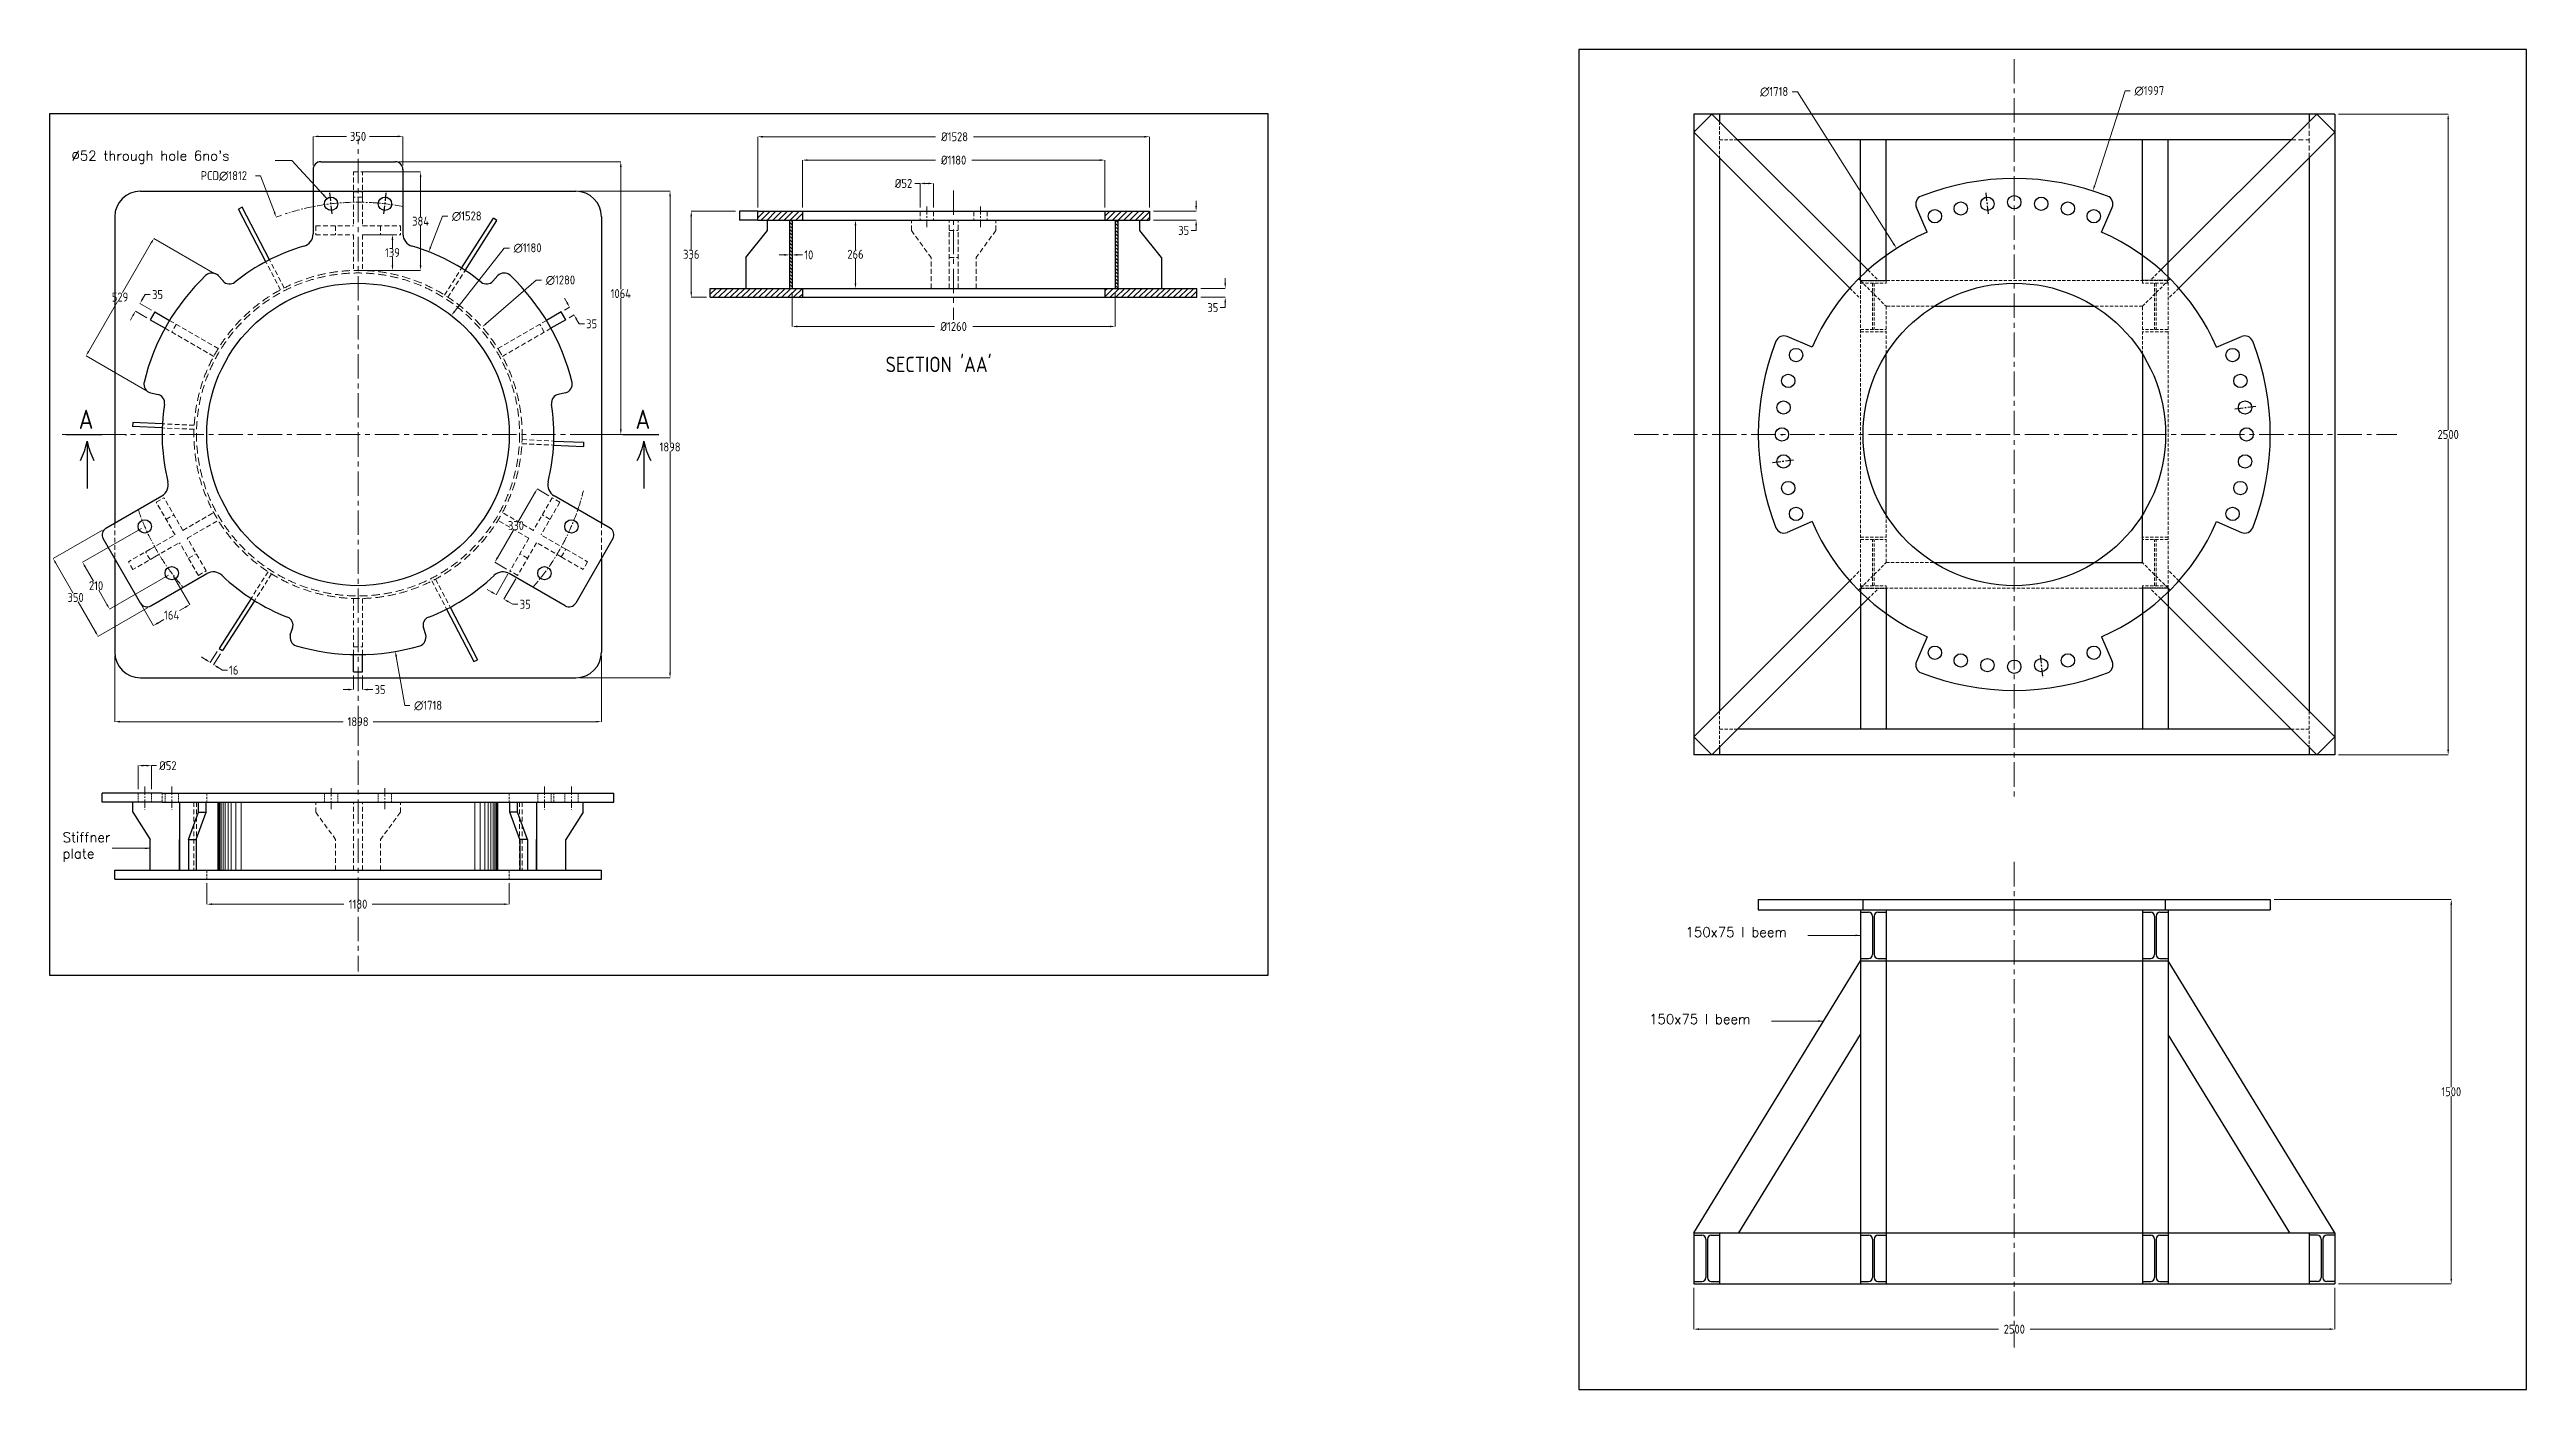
# Model space of a CAD drawing. Header units: millimetres. Extents: x 13251 to 35757, y 11509 to 19980.
# Drawn here: x 13251 to 22911, y 11509 to 16736 of the extents above; entities that cross this region are included whole.
import ezdxf

# ---------------------------------------------------------------- set-up
doc = ezdxf.new("R2010")
doc.units = ezdxf.units.MM
doc.linetypes.add('CENTER', pattern=[50.8, 31.75, -6.35, 6.35, -6.35])
doc.linetypes.add('HIDDEN', pattern=[9.525, 6.35, -3.175])
doc.styles.add('Annotative', font='arial.ttf')
doc.styles.get("Standard").update_dxf_attribs({"font": 'dim.shx'})
doc.dimstyles.new('ISO-25', dxfattribs={"dimtxt": 30, "dimasz": 20, "dimexe": 1.25, "dimexo": 25, "dimgap": 5, "dimtad": 1, "dimtxsty": 'Annotative', "dimcen": 2.5, "dimadec": 0, "dimazin": 0, "dimtfac": 1, "dimtmove": 0, "dimatfit": 3, "dimfxl": 1, "dimlwd": 5, "dimlwe": 5, "dimarcsym": 0})
doc.dimstyles.get("Standard").update_dxf_attribs({"dimtxt": 35, "dimasz": 20, "dimexe": 0.18, "dimexo": 15, "dimgap": 0.09, "dimtad": 0, "dimtih": 1, "dimtoh": 1, "dimdec": 0, "dimzin": 0, "dimdsep": 46, "dimtxsty": 'Standard', "dimcen": 0.09, "dimadec": 0, "dimazin": 0, "dimtfac": 1, "dimtdec": 0, "dimtofl": 0, "dimtmove": 0, "dimatfit": 3, "dimfxl": 1, "dimtolj": 1, "dimtzin": 0, "dimlwd": 5, "dimlwe": 5, "dimarcsym": 0})
pattern_1 = [(45, (4360.946, 3551.281), (-11.22532, 11.22532), [])]

msp = doc.modelspace()

# ---------------------------------------------------------------- texts
at = {"attachment_point": 1}
for s, insert, char_height in [("{\\Fcomplex|c0;%%C52 through hole 6no's}", (13336.9, 16341.2), 38.115), ("SECTION 'AA'", (16511.8, 15537.7), 60), ('A', (13365, 15331), 75), ('A', (15536.5, 15331), 75), ('{\\Fcomplex|c0;Stiffner \\Pplate}', (13302.1, 13682.1), 38.115), ('{\\Fcomplex|c0;150x75 I beem}', (19631.7, 13312), 38.115), ('{\\Fcomplex|c0;150x75 I beem}', (19489.7, 12972.7), 38.115)]:
    msp.add_mtext_dynamic_manual_height_columns(s, width=1861.265, gutter_width=12.5, heights=[0], dxfattribs=dict(at, insert=insert, char_height=char_height))
at = {"insert": (14074.5, 16242.9), "char_height": 35, "attachment_point": 6}
msp.add_mtext('\\A1; ', dxfattribs=at)

# ---------------------------------------------------------------- blocks, each defined once
blk = doc.blocks.new('*D1')
at = {"color": 0, "lineweight": 5, "transparency": 16777216}
for p, q in [((15269.5, 15748.3), (15259.5, 15765.7)), ((15260.2, 15719.9), (15279.7, 15731.1)), ((15277.7, 15689.6), (15297.2, 15700.8)), ((15307, 15683.4), (15317, 15666.1)), ((15317, 15666.1), (15337, 15666.1))]:
    blk.add_line(p, q, dxfattribs=at)
at = {"color": 0, "transparency": 16777216}
for points in [[(15272.4, 15750), (15266.6, 15746.7), (15279.5, 15731)], [(15309.9, 15685.1), (15304.1, 15681.7), (15297, 15700.7)]]:
    blk.add_solid(points, dxfattribs=at)
at = {"layer": 'Defpoints', "color": 0, "transparency": 16777216}
for p in [(15247.2, 15712.4), (15264.7, 15682.1), (15297, 15700.7)]:
    blk.add_point(p, dxfattribs=at)
at = {"color": 0, "transparency": 16777216, "insert": (15365.4, 15666.1), "char_height": 35, "attachment_point": 5}
blk.add_mtext('\\A1;35', dxfattribs=at)
blk = doc.blocks.new('*D2')
at = {"color": 0, "lineweight": 5, "transparency": 16777216}
for p, q in [((15149.4, 15835.9), (14953.4, 15666.3)), ((15169.4, 15835.9), (15149.4, 15835.9)), ((14454.3, 15234.4), (14454.5, 15234.4)), ((14454.4, 15234.3), (14454.4, 15234.5))]:
    blk.add_line(p, q, dxfattribs=at)
at = {"color": 0, "transparency": 16777216}
blk.add_solid([(14951.2, 15668.8), (14955.6, 15663.8), (14938.3, 15653.2)], dxfattribs=at)
at = {"layer": 'Defpoints', "color": 0, "transparency": 16777216}
for p in [(14938.3, 15653.2), (13970.4, 14815.6)]:
    blk.add_point(p, dxfattribs=at)
at = {"color": 0, "transparency": 16777216, "insert": (15243.6, 15835.9), "char_height": 35, "attachment_point": 5}
blk.add_mtext('\\A1;∅1280', dxfattribs=at)
blk = doc.blocks.new('*D3')
at = {"color": 0, "lineweight": 5, "transparency": 16777216}
for p, q in [((15024.5, 15961.5), (14830.8, 15714.4)), ((15044.5, 15961.5), (15024.5, 15961.5)), ((14454.3, 15234.4), (14454.5, 15234.4)), ((14454.4, 15234.3), (14454.4, 15234.5))]:
    blk.add_line(p, q, dxfattribs=at)
at = {"color": 0, "transparency": 16777216}
blk.add_solid([(14828.2, 15716.5), (14833.4, 15712.4), (14818.4, 15698.7)], dxfattribs=at)
at = {"layer": 'Defpoints', "color": 0, "transparency": 16777216}
for p in [(14818.4, 15698.7), (14090.3, 14770.1)]:
    blk.add_point(p, dxfattribs=at)
at = {"color": 0, "transparency": 16777216, "insert": (15115.5, 15961.5), "char_height": 35, "attachment_point": 5}
blk.add_mtext('\\A1;∅1180', dxfattribs=at)
blk = doc.blocks.new('*D4')
at = {"color": 0, "lineweight": 5, "transparency": 16777216}
for p, q in [((14784, 16085.8), (14737.5, 15965.5)), ((14804, 16085.8), (14784, 16085.8)), ((14454.3, 15234.4), (14454.5, 15234.4)), ((14454.4, 15234.3), (14454.4, 15234.5))]:
    blk.add_line(p, q, dxfattribs=at)
at = {"color": 0, "transparency": 16777216}
blk.add_solid([(14734.4, 15966.7), (14740.6, 15964.3), (14730.2, 15946.9)], dxfattribs=at)
at = {"layer": 'Defpoints', "color": 0, "transparency": 16777216}
for p in [(14730.2, 15946.9), (14178.5, 14522)]:
    blk.add_point(p, dxfattribs=at)
at = {"color": 0, "transparency": 16777216, "insert": (14878.3, 16085.8), "char_height": 35, "attachment_point": 5}
blk.add_mtext('\\A1;∅1528', dxfattribs=at)
blk = doc.blocks.new('*D5')
at = {"color": 0, "lineweight": 5, "transparency": 16777216}
for p, q in [((14454.3, 15234.4), (14454.5, 15234.4)), ((14454.4, 15234.3), (14454.4, 15234.5)), ((14636.6, 14176.7), (14603.6, 14368.2)), ((14656.6, 14176.7), (14636.6, 14176.7))]:
    blk.add_line(p, q, dxfattribs=at)
at = {"color": 0, "transparency": 16777216}
blk.add_solid([(14606.9, 14368.7), (14600.3, 14367.6), (14600.2, 14387.9)], dxfattribs=at)
at = {"layer": 'Defpoints', "color": 0, "transparency": 16777216}
for p in [(14308.5, 16080.9), (14600.2, 14387.9)]:
    blk.add_point(p, dxfattribs=at)
at = {"color": 0, "transparency": 16777216, "insert": (14727.5, 14176.7), "char_height": 35, "attachment_point": 5}
blk.add_mtext('\\A1;∅1718', dxfattribs=at)
blk = doc.blocks.new('*D6')
at = {"color": 0, "lineweight": 5, "transparency": 16777216}
for p, q in [((13648.2, 15981.9), (13536.2, 15788)), ((13896.5, 15861.6), (13658, 15999.3)), ((13403.9, 15558.8), (13515.9, 15752.8)), ((13632.3, 15403.9), (13393.8, 15541.6))]:
    blk.add_line(p, q, dxfattribs=at)
at = {"color": 0, "transparency": 16777216}
for points in [[(13645.3, 15983.6), (13651.1, 15980.2), (13658.2, 15999.2)], [(13401, 15560.5), (13406.8, 15557.2), (13393.9, 15541.5)]]:
    blk.add_solid(points, dxfattribs=at)
at = {"layer": 'Defpoints', "color": 0, "transparency": 16777216}
for p in [(13909.5, 15854.1), (13393.9, 15541.5), (13645.3, 15396.4)]:
    blk.add_point(p, dxfattribs=at)
at = {"color": 0, "transparency": 16777216, "insert": (13526.1, 15770.4), "char_height": 35, "attachment_point": 5}
blk.add_mtext('\\A1;529', dxfattribs=at)
blk = doc.blocks.new('*D7')
at = {"color": 0, "lineweight": 5, "transparency": 16777216}
for p, q in [((13648.5, 15719.9), (13603.8, 15745.7)), ((13614, 15762.9), (13624, 15780.2)), ((13624, 15780.2), (13644, 15780.2)), ((13576.5, 15698), (13566.5, 15680.7)), ((13631, 15689.6), (13586.3, 15715.4))]:
    blk.add_line(p, q, dxfattribs=at)
at = {"color": 0, "transparency": 16777216}
for points in [[(13611.1, 15764.6), (13616.8, 15761.3), (13604, 15745.6)], [(13573.6, 15699.6), (13579.3, 15696.3), (13586.5, 15715.3)]]:
    blk.add_solid(points, dxfattribs=at)
at = {"layer": 'Defpoints', "color": 0, "transparency": 16777216}
for p in [(13604, 15745.6), (13644, 15682.1), (13661.5, 15712.4)]:
    blk.add_point(p, dxfattribs=at)
at = {"color": 0, "transparency": 16777216, "insert": (13672.4, 15780.2), "char_height": 35, "attachment_point": 5}
blk.add_mtext('\\A1;35', dxfattribs=at)
blk = doc.blocks.new('*D8')
at = {"color": 0, "lineweight": 5, "transparency": 16777216}
for p, q in [((13861.1, 14355.7), (13844.2, 14366.4)), ((13904.8, 14387.1), (13877.8, 14344.8)), ((13918.3, 14378.5), (13891.3, 14336.2)), ((13908.3, 14325.6), (13925.2, 14314.8)), ((13925.2, 14314.8), (13945.2, 14314.8))]:
    blk.add_line(p, q, dxfattribs=at)
at = {"color": 0, "transparency": 16777216}
for points in [[(13862.9, 14358.5), (13859.3, 14352.8), (13877.9, 14344.9)], [(13910.1, 14328.4), (13906.5, 14322.7), (13891.4, 14336.3)]]:
    blk.add_solid(points, dxfattribs=at)
at = {"layer": 'Defpoints', "color": 0, "transparency": 16777216}
for p in [(13912.9, 14399.7), (13891.4, 14336.3), (13926.4, 14391.1)]:
    blk.add_point(p, dxfattribs=at)
at = {"color": 0, "transparency": 16777216, "insert": (13969.4, 14314.8), "char_height": 35, "attachment_point": 5}
blk.add_mtext('\\A1;16', dxfattribs=at)
blk = doc.blocks.new('*D9')
at = {"color": 0, "lineweight": 5, "transparency": 16777216}
for p, q in [((13505.4, 14370.4), (13505.4, 14113.9)), ((15403.4, 14370.4), (15403.4, 14113.9)), ((13525.4, 14114), (14395.9, 14114)), ((15383.4, 14114), (14512.8, 14114))]:
    blk.add_line(p, q, dxfattribs=at)
at = {"color": 0, "transparency": 16777216}
for points in [[(13525.4, 14117.4), (13525.4, 14110.7), (13505.4, 14114)], [(15383.4, 14117.4), (15383.4, 14110.7), (15403.4, 14114)]]:
    blk.add_solid(points, dxfattribs=at)
at = {"layer": 'Defpoints', "color": 0, "transparency": 16777216}
for p in [(13505.4, 14385.4), (15403.4, 14385.4), (15403.4, 14114)]:
    blk.add_point(p, dxfattribs=at)
at = {"color": 0, "transparency": 16777216, "insert": (14454.4, 14114), "char_height": 35, "attachment_point": 5}
blk.add_mtext('\\A1;1898', dxfattribs=at)
blk = doc.blocks.new('*D10')
at = {"color": 0, "lineweight": 5, "transparency": 16777216}
for p, q in [((15318.4, 16183.4), (15671.4, 16183.4)), ((15671.2, 16163.4), (15671.2, 15203.2)), ((15671.2, 14305.4), (15671.2, 15168)), ((15318.4, 14285.4), (15671.4, 14285.4))]:
    blk.add_line(p, q, dxfattribs=at)
at = {"color": 0, "transparency": 16777216}
for points in [[(15667.8, 16163.4), (15674.5, 16163.4), (15671.2, 16183.4)], [(15667.8, 14305.4), (15674.5, 14305.4), (15671.2, 14285.4)]]:
    blk.add_solid(points, dxfattribs=at)
at = {"layer": 'Defpoints', "color": 0, "transparency": 16777216}
for p in [(15303.4, 16183.4), (15303.4, 14285.4), (15671.2, 14285.4)]:
    blk.add_point(p, dxfattribs=at)
at = {"color": 0, "transparency": 16777216, "insert": (15671.2, 15185.6), "char_height": 35, "attachment_point": 5}
blk.add_mtext('\\A1;1898', dxfattribs=at)
blk = doc.blocks.new('*D11')
at = {"color": 0, "lineweight": 5, "transparency": 16777216}
for p, q in [((15927.1, 16105.4), (15753.7, 16105.4)), ((15753.9, 16085.4), (15753.9, 15955)), ((15753.9, 15789.4), (15753.9, 15919.8)), ((15813.2, 15769.4), (15753.7, 15769.4))]:
    blk.add_line(p, q, dxfattribs=at)
at = {"color": 0, "transparency": 16777216}
for points in [[(15750.6, 16085.4), (15757.2, 16085.4), (15753.9, 16105.4)], [(15750.6, 15789.4), (15757.2, 15789.4), (15753.9, 15769.4)]]:
    blk.add_solid(points, dxfattribs=at)
at = {"layer": 'Defpoints', "color": 0, "transparency": 16777216}
for p in [(15942.1, 16105.4), (15753.9, 15769.4), (15828.2, 15769.4)]:
    blk.add_point(p, dxfattribs=at)
at = {"color": 0, "transparency": 16777216, "insert": (15753.9, 15937.4), "char_height": 35, "attachment_point": 5}
blk.add_mtext('\\A1;336', dxfattribs=at)
blk = doc.blocks.new('*D12')
at = {"color": 0, "lineweight": 5, "transparency": 16777216}
for p, q in [((16117.2, 15934.9), (16097.2, 15934.9)), ((16137.2, 15922.4), (16137.2, 15934.7)), ((16147.2, 15922.4), (16147.2, 15934.7)), ((16167.2, 15934.9), (16187.2, 15934.9))]:
    blk.add_line(p, q, dxfattribs=at)
at = {"color": 0, "transparency": 16777216}
for points in [[(16117.2, 15938.3), (16117.2, 15931.6), (16137.2, 15934.9)], [(16167.2, 15938.3), (16167.2, 15931.6), (16147.2, 15934.9)]]:
    blk.add_solid(points, dxfattribs=at)
at = {"layer": 'Defpoints', "color": 0, "transparency": 16777216}
for p in [(16137.2, 15937.4), (16147.2, 15937.4), (16147.2, 15934.9)]:
    blk.add_point(p, dxfattribs=at)
at = {"color": 0, "transparency": 16777216, "insert": (16212.3, 15934.9), "char_height": 35, "attachment_point": 5}
blk.add_mtext('\\A1;10', dxfattribs=at)
blk = doc.blocks.new('*D13')
at = {"color": 0, "lineweight": 5, "transparency": 16777216}
for p, q in [((16369.5, 16070.4), (16394.5, 16070.4)), ((16394.3, 16050.4), (16394.3, 15955)), ((16394.3, 15824.4), (16394.3, 15919.8)), ((16365.3, 15804.4), (16394.5, 15804.4))]:
    blk.add_line(p, q, dxfattribs=at)
at = {"color": 0, "transparency": 16777216}
for points in [[(16391, 16050.4), (16397.7, 16050.4), (16394.3, 16070.4)], [(16391, 15824.4), (16397.7, 15824.4), (16394.3, 15804.4)]]:
    blk.add_solid(points, dxfattribs=at)
at = {"layer": 'Defpoints', "color": 0, "transparency": 16777216}
for p in [(16354.5, 16070.4), (16350.3, 15804.4), (16394.3, 15804.4)]:
    blk.add_point(p, dxfattribs=at)
at = {"color": 0, "transparency": 16777216, "insert": (16394.3, 15937.4), "char_height": 35, "attachment_point": 5}
blk.add_mtext('\\A1;266', dxfattribs=at)
blk = doc.blocks.new('*D14')
at = {"color": 0, "lineweight": 5, "transparency": 16777216}
for p, q in [((17722.9, 16125.4), (17722.9, 16145.4)), ((17556.2, 16105.4), (17723, 16105.4)), ((17556.2, 16070.4), (17723, 16070.4)), ((17722.9, 16050.4), (17722.9, 16030.4)), ((17722.9, 16030.4), (17702.9, 16030.4))]:
    blk.add_line(p, q, dxfattribs=at)
at = {"color": 0, "transparency": 16777216}
for points in [[(17719.5, 16125.4), (17726.2, 16125.4), (17722.9, 16105.4)], [(17719.5, 16050.4), (17726.2, 16050.4), (17722.9, 16070.4)]]:
    blk.add_solid(points, dxfattribs=at)
at = {"layer": 'Defpoints', "color": 0, "transparency": 16777216}
for p in [(17541.2, 16105.4), (17541.2, 16070.4), (17722.9, 16070.4)]:
    blk.add_point(p, dxfattribs=at)
at = {"color": 0, "transparency": 16777216, "insert": (17674.4, 16030.4), "char_height": 35, "attachment_point": 5}
blk.add_mtext('\\A1;35', dxfattribs=at)
blk = doc.blocks.new('*D15')
at = {"color": 0, "lineweight": 5, "transparency": 16777216}
for p, q in [((17836.4, 15824.4), (17836.4, 15844.4)), ((17741.2, 15804.4), (17836.5, 15804.4)), ((17741.2, 15769.4), (17836.5, 15769.4)), ((17836.4, 15749.4), (17836.4, 15729.4)), ((17836.4, 15729.4), (17816.4, 15729.4))]:
    blk.add_line(p, q, dxfattribs=at)
at = {"color": 0, "transparency": 16777216}
for points in [[(17833, 15824.4), (17839.7, 15824.4), (17836.4, 15804.4)], [(17833, 15749.4), (17839.7, 15749.4), (17836.4, 15769.4)]]:
    blk.add_solid(points, dxfattribs=at)
at = {"layer": 'Defpoints', "color": 0, "transparency": 16777216}
for p in [(17726.2, 15804.4), (17726.2, 15769.4), (17836.4, 15769.4)]:
    blk.add_point(p, dxfattribs=at)
at = {"color": 0, "transparency": 16777216, "insert": (17787.9, 15729.4), "char_height": 35, "attachment_point": 5}
blk.add_mtext('\\A1;35', dxfattribs=at)
blk = doc.blocks.new('*D16')
at = {"color": 0, "lineweight": 5, "transparency": 16777216}
for p, q in [((16013.2, 16120.4), (16013.2, 16396.1)), ((16033.2, 16395.9), (16706.3, 16395.9)), ((17521.2, 16395.9), (16854.8, 16395.9)), ((17541.2, 16120.4), (17541.2, 16396.1))]:
    blk.add_line(p, q, dxfattribs=at)
at = {"color": 0, "transparency": 16777216}
for points in [[(16033.2, 16399.2), (16033.2, 16392.6), (16013.2, 16395.9)], [(17521.2, 16399.2), (17521.2, 16392.6), (17541.2, 16395.9)]]:
    blk.add_solid(points, dxfattribs=at)
at = {"layer": 'Defpoints', "color": 0, "transparency": 16777216}
for p in [(17541.2, 16395.9), (16013.2, 16105.4), (17541.2, 16105.4)]:
    blk.add_point(p, dxfattribs=at)
at = {"color": 0, "transparency": 16777216, "insert": (16780.6, 16395.9), "char_height": 35, "attachment_point": 5}
blk.add_mtext('\\A1;%%C1528', dxfattribs=at)
blk = doc.blocks.new('*D17')
at = {"color": 0, "lineweight": 5, "transparency": 16777216}
for p, q in [((13864.4, 13484.4), (13864.4, 13401.8)), ((15044.4, 13484.4), (15044.4, 13401.8)), ((13884.4, 13402), (14399.3, 13402)), ((15024.4, 13402), (14509.5, 13402))]:
    blk.add_line(p, q, dxfattribs=at)
at = {"color": 0, "transparency": 16777216}
for points in [[(13884.4, 13405.3), (13884.4, 13398.7), (13864.4, 13402)], [(15024.4, 13405.3), (15024.4, 13398.7), (15044.4, 13402)]]:
    blk.add_solid(points, dxfattribs=at)
at = {"layer": 'Defpoints', "color": 0, "transparency": 16777216}
for p in [(13864.4, 13499.4), (15044.4, 13499.4), (15044.4, 13402)]:
    blk.add_point(p, dxfattribs=at)
at = {"color": 0, "transparency": 16777216, "insert": (14454.4, 13402), "char_height": 35, "attachment_point": 5}
blk.add_mtext('\\A1;1180', dxfattribs=at)
blk = doc.blocks.new('*D18')
at = {"color": 0, "lineweight": 5, "transparency": 16777216}
for p, q in [((14486.9, 16013.4), (14588.8, 16013.4)), ((14588.6, 15993.4), (14588.6, 15961.4)), ((14486.9, 15874.2), (14588.8, 15874.2)), ((14588.6, 15894.2), (14588.6, 15926.2))]:
    blk.add_line(p, q, dxfattribs=at)
at = {"color": 0, "transparency": 16777216}
for points in [[(14585.2, 15993.4), (14591.9, 15993.4), (14588.6, 16013.4)], [(14585.2, 15894.2), (14591.9, 15894.2), (14588.6, 15874.2)]]:
    blk.add_solid(points, dxfattribs=at)
at = {"layer": 'Defpoints', "color": 0, "transparency": 16777216}
for p in [(14471.9, 16013.4), (14471.9, 15874.2), (14588.6, 15874.2)]:
    blk.add_point(p, dxfattribs=at)
at = {"color": 0, "transparency": 16777216, "insert": (14588.6, 15943.8), "char_height": 35, "attachment_point": 5}
blk.add_mtext('\\A1;139', dxfattribs=at)
blk = doc.blocks.new('*D19')
at = {"color": 0, "lineweight": 5, "transparency": 16777216}
for p, q in [((14469.4, 16258.4), (14698.5, 16258.4)), ((14698.4, 16238.4), (14698.4, 16084)), ((14698.4, 15894.4), (14698.4, 16048.8)), ((14469.4, 15874.4), (14698.5, 15874.4))]:
    blk.add_line(p, q, dxfattribs=at)
at = {"color": 0, "transparency": 16777216}
for points in [[(14695, 16238.4), (14701.7, 16238.4), (14698.4, 16258.4)], [(14695, 15894.4), (14701.7, 15894.4), (14698.4, 15874.4)]]:
    blk.add_solid(points, dxfattribs=at)
at = {"layer": 'Defpoints', "color": 0, "transparency": 16777216}
for p in [(14454.4, 16258.4), (14698.4, 16258.4), (14454.4, 15874.4)]:
    blk.add_point(p, dxfattribs=at)
at = {"color": 0, "transparency": 16777216, "insert": (14698.4, 16066.4), "char_height": 35, "attachment_point": 5}
blk.add_mtext('\\A1;384', dxfattribs=at)
blk = doc.blocks.new('*D20')
at = {"color": 0, "lineweight": 5, "transparency": 16777216}
for p, q in [((15142.8, 15004.4), (15080.5, 14896.4)), ((15198.5, 14995.3), (15152.7, 15021.8)), ((14997.8, 14753.2), (15060.2, 14861.2)), ((15033.5, 14709.5), (14987.7, 14736))]:
    blk.add_line(p, q, dxfattribs=at)
at = {"color": 0, "transparency": 16777216}
for points in [[(15140, 15006), (15145.7, 15002.7), (15152.8, 15021.7)], [(14995, 14754.9), (15000.7, 14751.5), (14987.8, 14735.9)]]:
    blk.add_solid(points, dxfattribs=at)
at = {"layer": 'Defpoints', "color": 0, "transparency": 16777216}
for p in [(15211.5, 14987.8), (14987.8, 14735.9), (15046.5, 14702)]:
    blk.add_point(p, dxfattribs=at)
at = {"color": 0, "transparency": 16777216, "insert": (15070.3, 14878.8), "char_height": 35, "attachment_point": 5}
blk.add_mtext('\\A1;330', dxfattribs=at)
blk = doc.blocks.new('*D21')
at = {"color": 0, "lineweight": 5, "transparency": 16777216}
for p, q in [((14614.4, 16298.4), (15479.2, 16298.4)), ((15479.1, 16278.4), (15479.1, 15801.5)), ((15479.1, 15254.4), (15479.1, 15766.3)), ((15307.5, 15234.4), (15479.2, 15234.4))]:
    blk.add_line(p, q, dxfattribs=at)
at = {"color": 0, "transparency": 16777216}
for points in [[(15475.7, 16278.4), (15482.4, 16278.4), (15479.1, 16298.4)], [(15475.7, 15254.4), (15482.4, 15254.4), (15479.1, 15234.4)]]:
    blk.add_solid(points, dxfattribs=at)
at = {"layer": 'Defpoints', "color": 0, "transparency": 16777216}
for p in [(14599.4, 16298.4), (15292.5, 15234.4), (15479.1, 15234.4)]:
    blk.add_point(p, dxfattribs=at)
at = {"color": 0, "transparency": 16777216, "insert": (15479.1, 15783.9), "char_height": 35, "attachment_point": 5}
blk.add_mtext('\\A1;1064', dxfattribs=at)
blk = doc.blocks.new('*D22')
at = {"color": 0, "lineweight": 5, "transparency": 16777216}
for p, q in [((14416.9, 14239.2), (14396.9, 14239.2)), ((14436.9, 14293.8), (14436.9, 14239)), ((14471.9, 14293.8), (14471.9, 14239)), ((14491.9, 14239.2), (14511.9, 14239.2))]:
    blk.add_line(p, q, dxfattribs=at)
at = {"color": 0, "transparency": 16777216}
for points in [[(14416.9, 14242.6), (14416.9, 14235.9), (14436.9, 14239.2)], [(14491.9, 14242.6), (14491.9, 14235.9), (14471.9, 14239.2)]]:
    blk.add_solid(points, dxfattribs=at)
at = {"layer": 'Defpoints', "color": 0, "transparency": 16777216}
for p in [(14436.9, 14308.8), (14471.9, 14308.8), (14471.9, 14239.2)]:
    blk.add_point(p, dxfattribs=at)
at = {"color": 0, "transparency": 16777216, "insert": (14540.3, 14239.2), "char_height": 35, "attachment_point": 5}
blk.add_mtext('\\A1;35', dxfattribs=at)
blk = doc.blocks.new('*D23')
at = {"color": 0, "lineweight": 5, "transparency": 16777216}
for p, q in [((15039, 14689), (14992.9, 14609.2)), ((14975.7, 14619.4), (14958.4, 14629.4)), ((15069.3, 14671.5), (15023.2, 14591.7)), ((15040.6, 14581.9), (15058, 14571.9)), ((15058, 14571.9), (15078, 14571.9))]:
    blk.add_line(p, q, dxfattribs=at)
at = {"color": 0, "transparency": 16777216}
for points in [[(14977.4, 14622.3), (14974, 14616.5), (14993, 14609.4)], [(15042.3, 14584.8), (15039, 14579), (15023.3, 14591.9)]]:
    blk.add_solid(points, dxfattribs=at)
at = {"layer": 'Defpoints', "color": 0, "transparency": 16777216}
for p in [(15046.5, 14702), (15076.8, 14684.5), (15023.3, 14591.9)]:
    blk.add_point(p, dxfattribs=at)
at = {"color": 0, "transparency": 16777216, "insert": (15106.4, 14571.9), "char_height": 35, "attachment_point": 5}
blk.add_mtext('\\A1;35', dxfattribs=at)
blk = doc.blocks.new('*D24')
at = {"color": 0, "lineweight": 5, "transparency": 16777216}
for p, q in [((13596.5, 13850.4), (13596.5, 13942.7)), ((13616.5, 13942.5), (13628.5, 13942.5)), ((13648.5, 13850.4), (13648.5, 13942.7)), ((13648.5, 13942.5), (13668.5, 13942.5))]:
    blk.add_line(p, q, dxfattribs=at)
at = {"color": 0, "transparency": 16777216}
for points in [[(13616.5, 13945.8), (13616.5, 13939.2), (13596.5, 13942.5)], [(13628.5, 13945.8), (13628.5, 13939.2), (13648.5, 13942.5)]]:
    blk.add_solid(points, dxfattribs=at)
at = {"layer": 'Defpoints', "color": 0, "transparency": 16777216}
for p in [(13648.5, 13942.5), (13596.5, 13835.4), (13648.5, 13835.4)]:
    blk.add_point(p, dxfattribs=at)
at = {"color": 0, "transparency": 16777216, "insert": (13712.7, 13942.5), "char_height": 35, "attachment_point": 5}
blk.add_mtext('\\A1;%%C52', dxfattribs=at)
blk = doc.blocks.new('*D25')
at = {"color": 0, "lineweight": 5, "transparency": 16777216}
for p, q in [((16646, 16213.7), (16626, 16213.7)), ((16646, 16120.4), (16646, 16213.9)), ((16678, 16213.7), (16666, 16213.7)), ((16698, 16120.4), (16698, 16213.9))]:
    blk.add_line(p, q, dxfattribs=at)
at = {"color": 0, "transparency": 16777216}
for points in [[(16666, 16217.1), (16666, 16210.4), (16646, 16213.7)], [(16678, 16217.1), (16678, 16210.4), (16698, 16213.7)]]:
    blk.add_solid(points, dxfattribs=at)
at = {"layer": 'Defpoints', "color": 0, "transparency": 16777216}
for p in [(16646, 16213.7), (16646, 16105.4), (16698, 16105.4)]:
    blk.add_point(p, dxfattribs=at)
at = {"color": 0, "transparency": 16777216, "insert": (16581.7, 16213.7), "char_height": 35, "attachment_point": 5}
blk.add_mtext('\\A1;%%C52', dxfattribs=at)
blk = doc.blocks.new('*D26')
at = {"color": 0, "lineweight": 5, "transparency": 16777216}
for p, q in [((16187.2, 16120.4), (16187.2, 16304.8)), ((16207.2, 16304.6), (16706.3, 16304.6)), ((17347.2, 16304.6), (16848.1, 16304.6)), ((17367.2, 16120.4), (17367.2, 16304.8))]:
    blk.add_line(p, q, dxfattribs=at)
at = {"color": 0, "transparency": 16777216}
for points in [[(16207.2, 16308), (16207.2, 16301.3), (16187.2, 16304.6)], [(17347.2, 16308), (17347.2, 16301.3), (17367.2, 16304.6)]]:
    blk.add_solid(points, dxfattribs=at)
at = {"layer": 'Defpoints', "color": 0, "transparency": 16777216}
for p in [(17367.2, 16304.6), (16187.2, 16105.4), (17367.2, 16105.4)]:
    blk.add_point(p, dxfattribs=at)
at = {"color": 0, "transparency": 16777216, "insert": (16777.2, 16304.6), "char_height": 35, "attachment_point": 5}
blk.add_mtext('\\A1;%%C1180', dxfattribs=at)
blk = doc.blocks.new('*D27')
at = {"color": 0, "lineweight": 5, "transparency": 16777216}
for p, q in [((14054.6, 16242.9), (14074.6, 16242.9)), ((14074.6, 16242.9), (14128, 16101)), ((14454.3, 15234.4), (14454.5, 15234.4)), ((14454.4, 15234.3), (14454.4, 15234.5))]:
    blk.add_line(p, q, dxfattribs=at)
blk.add_arc((14454.4, 15234.4), 906, 109.24687, 110.6484, dxfattribs=at)
at = {"color": 0, "transparency": 16777216}
blk.add_solid([(14131.1, 16102.2), (14124.9, 16099.8), (14135.1, 16082.3)], dxfattribs=at)
at = {"layer": 'Defpoints', "color": 0, "transparency": 16777216}
for p in [(14135.1, 16082.3), (14773.7, 14386.6)]:
    blk.add_point(p, dxfattribs=at)
at = {"color": 0, "transparency": 16777216, "insert": (13931.1, 16242.9), "char_height": 35, "attachment_point": 5}
blk.add_mtext('\\A1;PCD∅1812', dxfattribs=at)
blk = doc.blocks.new('*D28')
at = {"color": 0, "lineweight": 5, "transparency": 16777216}
for p, q in [((13609.5, 14868.1), (13380, 14735.6)), ((13390.1, 14718.3), (13422.6, 14662.2)), ((13714.7, 14685.9), (13485.1, 14553.4)), ((13475.3, 14570.8), (13442.9, 14627))]:
    blk.add_line(p, q, dxfattribs=at)
at = {"color": 0, "transparency": 16777216}
for points in [[(13393, 14720), (13387.2, 14716.7), (13380.1, 14735.7)], [(13478.2, 14572.5), (13472.4, 14569.1), (13485.3, 14553.5)]]:
    blk.add_solid(points, dxfattribs=at)
at = {"layer": 'Defpoints', "color": 0, "transparency": 16777216}
for p in [(13622.5, 14875.6), (13727.6, 14693.4), (13485.3, 14553.5)]:
    blk.add_point(p, dxfattribs=at)
at = {"color": 0, "transparency": 16777216, "insert": (13432.7, 14644.6), "char_height": 35, "attachment_point": 5}
blk.add_mtext('\\A1;210', dxfattribs=at)
blk = doc.blocks.new('*D29')
at = {"color": 0, "lineweight": 5, "transparency": 16777216}
for p, q in [((13593, 14598.3), (13656.4, 14488.5)), ((13735.1, 14680.4), (13798.5, 14570.6)), ((13673.6, 14498.7), (13696.9, 14512.1)), ((13781.1, 14560.8), (13757.8, 14547.3))]:
    blk.add_line(p, q, dxfattribs=at)
at = {"color": 0, "transparency": 16777216}
for points in [[(13672, 14501.6), (13675.3, 14495.8), (13656.3, 14488.7)], [(13779.5, 14563.6), (13782.8, 14557.9), (13798.4, 14570.8)]]:
    blk.add_solid(points, dxfattribs=at)
at = {"layer": 'Defpoints', "color": 0, "transparency": 16777216}
for p in [(13727.6, 14693.4), (13585.5, 14611.3), (13656.3, 14488.7)]:
    blk.add_point(p, dxfattribs=at)
at = {"color": 0, "transparency": 16777216, "insert": (13727.4, 14529.7), "char_height": 35, "attachment_point": 5}
blk.add_mtext('\\A1;164', dxfattribs=at)
blk = doc.blocks.new('*D30')
at = {"color": 0, "lineweight": 5, "transparency": 16777216}
for p, q in [((14279.4, 16283.4), (14279.4, 16397.4)), ((14299.4, 16397.2), (14409.3, 16397.2)), ((14609.4, 16397.2), (14499.5, 16397.2)), ((14629.4, 16283.4), (14629.4, 16397.4))]:
    blk.add_line(p, q, dxfattribs=at)
at = {"color": 0, "transparency": 16777216}
for points in [[(14299.4, 16400.5), (14299.4, 16393.9), (14279.4, 16397.2)], [(14609.4, 16400.5), (14609.4, 16393.9), (14629.4, 16397.2)]]:
    blk.add_solid(points, dxfattribs=at)
at = {"layer": 'Defpoints', "color": 0, "transparency": 16777216}
for p in [(14629.4, 16397.2), (14279.4, 16268.4), (14629.4, 16268.4)]:
    blk.add_point(p, dxfattribs=at)
at = {"color": 0, "transparency": 16777216, "insert": (14454.4, 16397.2), "char_height": 35, "attachment_point": 5}
blk.add_mtext('\\A1;350', dxfattribs=at)
blk = doc.blocks.new('*D31')
at = {"color": 0, "lineweight": 5, "transparency": 16777216}
for p, q in [((13458.4, 14861.5), (13265.2, 14749.9)), ((13275.4, 14732.7), (13342.7, 14616.1)), ((13430.4, 14464.2), (13363, 14580.9)), ((13633.4, 14558.4), (13440.2, 14446.8))]:
    blk.add_line(p, q, dxfattribs=at)
at = {"color": 0, "transparency": 16777216}
for points in [[(13278.3, 14734.4), (13272.5, 14731), (13265.4, 14750)], [(13433.3, 14465.9), (13427.5, 14462.6), (13440.4, 14446.9)]]:
    blk.add_solid(points, dxfattribs=at)
at = {"layer": 'Defpoints', "color": 0, "transparency": 16777216}
for p in [(13471.4, 14869), (13265.4, 14750), (13646.4, 14565.9)]:
    blk.add_point(p, dxfattribs=at)
at = {"color": 0, "transparency": 16777216, "insert": (13352.9, 14598.5), "char_height": 35, "attachment_point": 5}
blk.add_mtext('\\A1;350', dxfattribs=at)
blk = doc.blocks.new('*D32')
at = {"color": 0, "lineweight": 5, "transparency": 16777216}
for p, q in [((16147.2, 15789.4), (16147.2, 15655.5)), ((17407.2, 15789.4), (17407.2, 15655.5)), ((16167.2, 15655.6), (16702.9, 15655.6)), ((17387.2, 15655.6), (16851.4, 15655.6))]:
    blk.add_line(p, q, dxfattribs=at)
at = {"color": 0, "transparency": 16777216}
for points in [[(16167.2, 15659), (16167.2, 15652.3), (16147.2, 15655.6)], [(17387.2, 15659), (17387.2, 15652.3), (17407.2, 15655.6)]]:
    blk.add_solid(points, dxfattribs=at)
at = {"layer": 'Defpoints', "color": 0, "transparency": 16777216}
for p in [(16147.2, 15804.4), (17407.2, 15804.4), (17407.2, 15655.6)]:
    blk.add_point(p, dxfattribs=at)
at = {"color": 0, "transparency": 16777216, "insert": (16777.2, 15655.6), "char_height": 35, "attachment_point": 5}
blk.add_mtext('\\A1;%%C1260', dxfattribs=at)
blk = doc.blocks.new('*D38')
at = {"color": 0, "lineweight": 5, "transparency": 16777216}
for p, q in [((22178.7, 16484.4), (22605.9, 16484.4)), ((22605.8, 16464.4), (22605.8, 15252)), ((22605.8, 14004.4), (22605.8, 15216.8)), ((22178.7, 13984.4), (22605.9, 13984.4))]:
    blk.add_line(p, q, dxfattribs=at)
at = {"color": 0, "transparency": 16777216}
for points in [[(22602.4, 16464.4), (22609.1, 16464.4), (22605.8, 16484.4)], [(22602.4, 14004.4), (22609.1, 14004.4), (22605.8, 13984.4)]]:
    blk.add_solid(points, dxfattribs=at)
at = {"layer": 'Defpoints', "color": 0, "transparency": 16777216}
for p in [(22163.7, 16484.4), (22163.7, 13984.4), (22605.8, 13984.4)]:
    blk.add_point(p, dxfattribs=at)
at = {"color": 0, "transparency": 16777216, "insert": (22605.8, 15234.4), "char_height": 35, "attachment_point": 5}
blk.add_mtext('\\A1;2500', dxfattribs=at)
blk = doc.blocks.new('*D39')
at = {"color": 0, "lineweight": 5, "transparency": 16777216}
for p, q in [((21927.1, 13420.4), (22618, 13420.4)), ((22617.8, 13400.4), (22617.8, 12688)), ((22617.8, 11940.4), (22617.8, 12652.8)), ((22178.7, 11920.4), (22618, 11920.4))]:
    blk.add_line(p, q, dxfattribs=at)
at = {"color": 0, "transparency": 16777216}
for points in [[(22614.5, 13400.4), (22621.1, 13400.4), (22617.8, 13420.4)], [(22614.5, 11940.4), (22621.1, 11940.4), (22617.8, 11920.4)]]:
    blk.add_solid(points, dxfattribs=at)
at = {"layer": 'Defpoints', "color": 0, "transparency": 16777216}
for p in [(21912.1, 13420.4), (22163.7, 11920.4), (22617.8, 11920.4)]:
    blk.add_point(p, dxfattribs=at)
at = {"color": 0, "transparency": 16777216, "insert": (22617.8, 12670.4), "char_height": 35, "attachment_point": 5}
blk.add_mtext('\\A1;1500', dxfattribs=at)
blk = doc.blocks.new('*D40')
at = {"color": 0, "lineweight": 5, "transparency": 16777216}
for p, q in [((19663.7, 11905.4), (19663.7, 11744)), ((22163.7, 11905.4), (22163.7, 11744)), ((19683.7, 11744.2), (20852, 11744.2)), ((22143.7, 11744.2), (20975.5, 11744.2))]:
    blk.add_line(p, q, dxfattribs=at)
at = {"color": 0, "transparency": 16777216}
for points in [[(19683.7, 11747.5), (19683.7, 11740.8), (19663.7, 11744.2)], [(22143.7, 11747.5), (22143.7, 11740.8), (22163.7, 11744.2)]]:
    blk.add_solid(points, dxfattribs=at)
at = {"layer": 'Defpoints', "color": 0, "transparency": 16777216}
for p in [(19663.7, 11920.4), (22163.7, 11920.4), (22163.7, 11744.2)]:
    blk.add_point(p, dxfattribs=at)
at = {"color": 0, "transparency": 16777216, "insert": (20913.7, 11744.2), "char_height": 35, "attachment_point": 5}
blk.add_mtext('\\A1;2500', dxfattribs=at)
blk = doc.blocks.new('*D41')
at = {"color": 0, "lineweight": 5, "transparency": 16777216}
for p, q in [((21346.1, 16574.7), (21226.3, 16203.6)), ((21366.1, 16574.7), (21346.1, 16574.7)), ((20913.6, 15234.4), (20913.8, 15234.4)), ((20913.7, 15234.3), (20913.7, 15234.5))]:
    blk.add_line(p, q, dxfattribs=at)
at = {"color": 0, "transparency": 16777216}
blk.add_solid([(21223.2, 16204.6), (21229.5, 16202.5), (21220.2, 16184.5)], dxfattribs=at)
at = {"layer": 'Defpoints', "color": 0, "transparency": 16777216}
for p in [(21220.2, 16184.5), (20607.3, 14284.3)]:
    blk.add_point(p, dxfattribs=at)
at = {"color": 0, "transparency": 16777216, "insert": (21440.3, 16574.7), "char_height": 35, "attachment_point": 5}
blk.add_mtext('\\A1;∅1997', dxfattribs=at)
blk = doc.blocks.new('*D42')
at = {"color": 0, "lineweight": 5, "transparency": 16777216}
for p, q in [((20048, 16571.3), (20068, 16571.3)), ((20068, 16571.3), (20443.8, 15977.2)), ((20913.6, 15234.4), (20913.8, 15234.4)), ((20913.7, 15234.3), (20913.7, 15234.5))]:
    blk.add_line(p, q, dxfattribs=at)
at = {"color": 0, "transparency": 16777216}
blk.add_solid([(20446.6, 15979), (20441, 15975.5), (20454.5, 15960.3)], dxfattribs=at)
at = {"layer": 'Defpoints', "color": 0, "transparency": 16777216}
for p in [(20454.5, 15960.3), (21373, 14508.5)]:
    blk.add_point(p, dxfattribs=at)
at = {"color": 0, "transparency": 16777216, "insert": (19977, 16571.3), "char_height": 35, "attachment_point": 5}
blk.add_mtext('\\A1;∅1718', dxfattribs=at)

# ---------------------------------------------------------------- dimensions: what is measured, and where the dimension line sits
for p1, p2, picture, middle in [((21373, 14508.5), (20454.5, 15960.3), '*D42', (19977, 16571.3)), ((20607.3, 14284.3), (21220.2, 16184.5), '*D41', (21440.3, 16574.7)), ((14178.5, 14522), (14730.2, 15946.9), '*D4', (14878.3, 16085.8)), ((14308.5, 16080.9), (14600.2, 14387.9), '*D5', (14727.5, 14176.7)), ((14090.3, 14770.1), (14818.4, 15698.7), '*D3', (15115.5, 15961.5)), ((13970.4, 14815.6), (14938.3, 15653.2), '*D2', (15243.6, 15835.9))]:
    dim = msp.add_diameter_dim_2p(p1=p1, p2=p2, dimstyle='Standard')
    dim.commit()
    dim.dimension.update_dxf_attribs({"geometry": picture, "text_midpoint": middle, "dimtype": 163})
for base, p1, p2, picture, middle in [((22605.8, 13984.4), (22163.7, 16484.4), (22163.7, 13984.4), '*D38', (22605.8, 15234.4)), ((14698.4, 16258.4), (14454.4, 15874.4), (14454.4, 16258.4), '*D19', (14698.4, 16066.4)), ((17722.9, 16070.4), (17541.2, 16105.4), (17541.2, 16070.4), '*D14', (17674.4, 16030.4)), ((15753.9, 15769.4), (15942.1, 16105.4), (15828.2, 15769.4), '*D11', (15753.9, 15937.4)), ((16394.3, 15804.4), (16354.5, 16070.4), (16350.3, 15804.4), '*D13', (16394.3, 15937.4)), ((14588.6, 15874.2), (14471.9, 16013.4), (14471.9, 15874.2), '*D18', (14588.6, 15943.8)), ((17836.4, 15769.4), (17726.2, 15804.4), (17726.2, 15769.4), '*D15', (17787.9, 15729.4)), ((22617.8, 11920.4), (21912.1, 13420.4), (22163.7, 11920.4), '*D39', (22617.8, 12670.4))]:
    dim = msp.add_linear_dim(base=base, p1=p1, p2=p2, angle=90, dimstyle='Standard')
    dim.commit()
    dim.dimension.update_dxf_attribs({"geometry": picture, "text_midpoint": middle})
for base, p1, p2, picture, middle in [((14629.4, 16397.2), (14279.4, 16268.4), (14629.4, 16268.4), '*D30', (14454.4, 16397.2)), ((16147.2, 15934.9), (16137.2, 15937.4), (16147.2, 15937.4), '*D12', (16212.3, 15934.9)), ((15403.4, 14114), (13505.4, 14385.4), (15403.4, 14385.4), '*D9', (14454.4, 14114)), ((14471.9, 14239.2), (14436.9, 14308.8), (14471.9, 14308.8), '*D22', (14540.3, 14239.2)), ((15044.4, 13402), (13864.4, 13499.4), (15044.4, 13499.4), '*D17', (14454.4, 13402)), ((22163.7, 11744.2), (19663.7, 11920.4), (22163.7, 11920.4), '*D40', (20913.7, 11744.2))]:
    dim = msp.add_linear_dim(base=base, p1=p1, p2=p2, dimstyle='Standard')
    dim.commit()
    dim.dimension.update_dxf_attribs({"geometry": picture, "text_midpoint": middle})
dim = msp.add_linear_dim(base=(17541.2, 16395.9), p1=(16013.2, 16105.4), p2=(17541.2, 16105.4), text='%%C<>', dimstyle='Standard')
dim.commit()
dim.dimension.update_dxf_attribs({"geometry": '*D16', "text_midpoint": (16780.6, 16395.9), "dimtype": 160})
for base, p1, p2, picture, middle in [((17367.2, 16304.6), (16187.2, 16105.4), (17367.2, 16105.4), '*D26', (16777.2, 16304.6)), ((16646, 16213.7), (16698, 16105.4), (16646, 16105.4), '*D25', (16581.7, 16213.7)), ((17407.2, 15655.6), (16147.2, 15804.4), (17407.2, 15804.4), '*D32', (16777.2, 15655.6)), ((13648.5, 13942.5), (13596.5, 13835.4), (13648.5, 13835.4), '*D24', (13712.7, 13942.5))]:
    dim = msp.add_linear_dim(base=base, p1=p1, p2=p2, text='%%C<>', dimstyle='Standard')
    dim.commit()
    dim.dimension.update_dxf_attribs({"geometry": picture, "text_midpoint": middle})
dim = msp.add_diameter_dim_2p(p1=(14773.7, 14386.6), p2=(14135.1, 16082.3), text='PCD<>', dimstyle='Standard')
dim.commit()
dim.dimension.update_dxf_attribs({"geometry": '*D27', "text_midpoint": (13931.1, 16242.9), "dimtype": 163})
for base, p1, p2, picture, middle in [((15479.1, 15234.4), (14599.4, 16298.4), (15292.5, 15234.4), '*D21', (15479.1, 15783.9)), ((15671.2, 14285.4), (15303.4, 16183.4), (15303.4, 14285.4), '*D10', (15671.2, 15185.6))]:
    dim = msp.add_linear_dim(base=base, p1=p1, p2=p2, angle=90, dimstyle='Standard')
    dim.commit()
    dim.dimension.update_dxf_attribs({"geometry": picture, "text_midpoint": middle, "dimtype": 160})
for p1, p2, distance, picture, middle in [((13909.5236, 15854.1313), (13645.2564, 15396.4071), -290.2077, '*D6', (13526.0628, 15770.3731)), ((13644, 15682.1), (13661.5, 15712.4), 66.5, '*D7', (13672.4, 15780.2)), ((15247.2, 15712.4), (15264.7, 15682.1), 37.3, '*D1', (15365.4, 15666.1)), ((15211.5, 14987.8), (15046.5, 14702), -67.7, '*D20', (15070.3, 14878.8)), ((13646.4, 14565.9), (13471.4, 14869), 237.9, '*D31', (13352.9, 14598.5)), ((13622.5, 14875.6), (13727.6, 14693.4), -279.8, '*D28', (13432.7, 14644.6)), ((13727.6, 14693.4), (13585.5, 14611.3), 141.6, '*D29', (13727.4, 14529.7)), ((15046.5, 14702), (15076.8, 14684.5), -107, '*D23', (15106.4, 14571.9)), ((13912.9, 14399.7), (13926.4, 14391.1), -65, '*D8', (13969.4, 14314.8))]:
    dim = msp.add_aligned_dim(p1=p1, p2=p2, distance=distance, dimstyle='Standard')
    dim.commit()
    dim.dimension.update_dxf_attribs({"geometry": picture, "text_midpoint": middle})

# ---------------------------------------------------------------- hatches: boundary and pattern name
at = {"lineweight": 5}
h = msp.add_hatch(dxfattribs=at)
h.set_pattern_fill('ANSI31', color=256, scale=5)
h.set_pattern_definition(pattern_1)
h.paths.add_polyline_path([(16187.2, 16070.4), (16187.2, 16105.4), (16013.2, 16105.4), (16013.2, 16070.4)])
h.paths.add_polyline_path([(17541.2, 16105.4), (17367.2, 16105.4), (17367.2, 16070.4), (17541.2, 16070.4)])
h = msp.add_hatch(dxfattribs=at)
h.set_pattern_fill('ANSI31', color=256, scale=3, angle=90)
h.set_pattern_definition([(135, (4360.946, 3551.281), (-6.735192, -6.735192), [])])
h.paths.add_polyline_path([(16137.2, 15804.4), (16147.2, 15804.4), (16147.2, 16070.4), (16137.2, 16070.4)])
h.paths.add_polyline_path([(17417.2, 16070.4), (17407.2, 16070.4), (17407.2, 15804.4), (17417.2, 15804.4)])
h = msp.add_hatch(dxfattribs=at)
h.set_pattern_fill('ANSI31', color=256, scale=5)
h.set_pattern_definition(pattern_1)
h.paths.add_polyline_path([(15828.2, 15804.4), (15828.2, 15769.4), (16187.2, 15769.4), (16187.2, 15804.4)])
h.paths.add_polyline_path([(17726.2, 15769.4), (17726.2, 15804.4), (17367.2, 15804.4), (17367.2, 15769.4)])

# ---------------------------------------------------------------- linework, layer by layer
at = {"linetype": 'CENTER', "lineweight": 5, "ltscale": 3}
for p, q in [((20913.7, 16698.6), (20913.7, 13814.5)), ((14454.4, 14080.8), (14454.4, 16388.1)), ((16777.2, 16185.8), (16777.2, 15681.7)), ((13300.7, 15234.4), (15608, 15234.4)), ((19430.6, 15234.4), (22405.7, 15234.4)), ((14454.4, 14115.3), (14454.4, 13139.9)), ((20913.7, 13566.9), (20913.7, 11672.7))]:
    msp.add_line(p, q, dxfattribs=at)
for p, q in [((22163.7, 16484.4), (19663.7, 16484.4)), ((19663.7, 16484.4), (19663.7, 13984.4)), ((19663.7, 16413.7), (19734.4, 16484.4)), ((19734.4, 16484.4), (20342.7, 15876.1)), ((19763.7, 16484.4), (19763.7, 16455.1)), ((22093, 16484.4), (21484.8, 15876.1)), ((22063.7, 16484.4), (22063.7, 16455.1)), ((22093, 16484.4), (22163.7, 16413.7)), ((22163.7, 16484.4), (22163.7, 13984.4)), ((19663.7, 16413.7), (20272, 15805.4)), ((21993, 16384.4), (19834.4, 16384.4)), ((20313.7, 15834.4), (20313.7, 16384.4)), ((20413.7, 15834.4), (20413.7, 16384.4)), ((21413.7, 15834.4), (21413.7, 16384.4)), ((21513.7, 15834.4), (21513.7, 16384.4)), ((22163.7, 16413.7), (21555.5, 15805.4)), ((14279.4, 16268.4), (14279.4, 16016.7)), ((14309.4, 16298.4), (14599.4, 16298.4)), ((14629.4, 16268.4), (14629.4, 16016.7)), ((19763.7, 16313.7), (19763.7, 14155.1)), ((22063.7, 16313.7), (22063.7, 14155.1)), ((13605.4, 16183.4), (15303.4, 16183.4)), ((13505.4, 16083.4), (13505.4, 14888.6)), ((14002.3, 16120.7), (13988.1, 16113.3)), ((14094.7, 15908.4), (13988.1, 16113.3)), ((14108.9, 15915.8), (14002.3, 16120.7)), ((14858.2, 15882.9), (14982.4, 16077.7)), ((14871.7, 15874.3), (14995.9, 16069.1)), ((14995.9, 16069.1), (14982.4, 16077.7)), ((15403.4, 16083.4), (15403.4, 14888.6)), ((15942.1, 16105.4), (15942.1, 16070.4)), ((16013.2, 16105.4), (15942.1, 16105.4)), ((16013.2, 16070.4), (15942.1, 16070.4)), ((16013.2, 16105.4), (17541.2, 16105.4)), ((16013.2, 16070.4), (16013.2, 16105.4)), ((16013.2, 16070.4), (17541.2, 16070.4)), ((16050.7, 16030.4), (16050.7, 16070.4)), ((16137.2, 16070.4), (16137.2, 15804.4)), ((16147.2, 16070.4), (16147.2, 15804.4)), ((16187.2, 16105.4), (16187.2, 16070.4)), ((17367.2, 16105.4), (17367.2, 16070.4)), ((17407.2, 16070.4), (17407.2, 15804.4)), ((17417.2, 16070.4), (17417.2, 15804.4)), ((17503.7, 16030.4), (17503.7, 16070.4)), ((17541.2, 16105.4), (17541.2, 16070.4)), ((20573.7, 16023.2), (20531.8, 16120.3)), ((21253.8, 16023.2), (21295.7, 16120.3)), ((15966.8, 15924.4), (16050.7, 16030.4)), ((17587.5, 15924.4), (17503.7, 16030.4)), ((13909.5, 15854.1), (13929.2, 15831.9)), ((14999.2, 15854.1), (14979.5, 15831.9)), ((15966.8, 15924.4), (15966.8, 15804.4)), ((17587.5, 15924.4), (17587.5, 15804.4)), ((15828.2, 15769.4), (15828.2, 15804.4)), ((15828.2, 15804.4), (17726.2, 15804.4)), ((15828.2, 15769.4), (17726.2, 15769.4)), ((16187.2, 15804.4), (16187.2, 15769.4)), ((17367.2, 15804.4), (17367.2, 15769.4)), ((17726.2, 15769.4), (17726.2, 15804.4)), ((13661.5, 15712.4), (13644, 15682.1)), ((13644, 15682.1), (13701.9, 15648.7)), ((13661.5, 15712.4), (13719.4, 15679)), ((15247.2, 15712.4), (15189.4, 15679)), ((15264.7, 15682.1), (15206.9, 15648.7)), ((15264.7, 15682.1), (15247.2, 15712.4)), ((20600.5, 15734.4), (21226.9, 15734.4)), ((20124.9, 15574.5), (20027.8, 15616.4)), ((21702.5, 15574.5), (21799.7, 15616.4)), ((20413.7, 14921.2), (20413.7, 15547.6)), ((21413.7, 15547.6), (21413.7, 14921.2)), ((13645.3, 15396.4), (13674.4, 15390.5)), ((15263.5, 15396.4), (15234.3, 15390.5)), ((13576.1, 15281), (13575.4, 15265)), ((13690.8, 15259.9), (13575.4, 15265)), ((13691.5, 15275.9), (13576.1, 15281)), ((13315.3, 15234.4), (13456.3, 15234.4)), ((13397.9, 15207.9), (13397.9, 15023.5)), ((15217.2, 15192.9), (15333.3, 15187.8)), ((15217.9, 15208.9), (15333.3, 15203.9)), ((15333.3, 15203.9), (15333.3, 15187.8)), ((15486.9, 15234.4), (15627.8, 15234.4)), ((15569.4, 15207.9), (15569.4, 15023.5)), ((13471.4, 14869), (13689.4, 14994.8)), ((15437.3, 14869), (15219.3, 14994.8)), ((20124.9, 14894.3), (20027.8, 14852.5)), ((21702.5, 14894.3), (21799.7, 14852.5)), ((13605.4, 14576.8), (13460.4, 14828)), ((15448.3, 14828), (15303.3, 14576.8)), ((13505.4, 14750.1), (13505.4, 14385.4)), ((13646.4, 14565.9), (13864.4, 14691.7)), ((15262.3, 14565.9), (15044.3, 14691.7)), ((15403.4, 14750.1), (15403.4, 14385.4)), ((20600.5, 14734.4), (21226.9, 14734.4)), ((14037, 14594.5), (13912.9, 14399.7)), ((19663.7, 14055.1), (20272, 14663.4)), ((19734.4, 13984.4), (20342.7, 14592.7)), ((20313.7, 14634.4), (20313.7, 14084.4)), ((20413.7, 14634.4), (20413.7, 14084.4)), ((21413.7, 14634.4), (21413.7, 14084.4)), ((22093, 13984.4), (21484.8, 14592.7)), ((21513.7, 14634.4), (21513.7, 14084.4)), ((22163.7, 14055.1), (21555.5, 14663.4)), ((14050.5, 14585.9), (13926.4, 14391.1)), ((14799.9, 14553), (14906.5, 14348.1)), ((14814.1, 14560.4), (14920.7, 14355.5)), ((13912.9, 14399.7), (13926.4, 14391.1)), ((14190.1, 14452.7), (14199.5, 14480.9)), ((14718.6, 14452.7), (14709.2, 14480.9)), ((20573.7, 14445.6), (20531.8, 14348.5)), ((21253.8, 14445.6), (21295.7, 14348.5)), ((14436.9, 14308.8), (14436.9, 14375.6)), ((14436.9, 14308.8), (14471.9, 14308.8)), ((14471.9, 14308.8), (14471.9, 14375.6)), ((14906.5, 14348.1), (14920.7, 14355.5)), ((13605.4, 14285.4), (15303.4, 14285.4)), ((19663.7, 14055.1), (19734.4, 13984.4)), ((19763.7, 14013.7), (19763.7, 13984.4)), ((21993, 14084.4), (19834.4, 14084.4)), ((22063.7, 14013.7), (22063.7, 13984.4)), ((22093, 13984.4), (22163.7, 14055.1)), ((22163.7, 13984.4), (19663.7, 13984.4)), ((13690.4, 13835.4), (13456.4, 13835.4)), ((13456.4, 13800.4), (13456.4, 13835.4)), ((13690.4, 13835.4), (15452.3, 13835.4)), ((15452.3, 13800.4), (15452.3, 13835.4)), ((13690.4, 13800.4), (13456.4, 13800.4)), ((13576.3, 13760.4), (13576.3, 13800.4)), ((13576.3, 13760.4), (13643.4, 13654.4)), ((13690.4, 13800.4), (15452.3, 13800.4)), ((13758.2, 13800.4), (13758.2, 13534.4)), ((13793.2, 13654.4), (13831.9, 13760.4)), ((13823.5, 13654.4), (13862.2, 13760.4)), ((13831.9, 13760.4), (13831.9, 13800.4)), ((13831.9, 13760.4), (13862.2, 13760.4)), ((13862.2, 13760.4), (13862.2, 13800.4)), ((13862.2, 13760.4), (13862.2, 13800.4)), ((15046.5, 13760.4), (15046.5, 13800.4)), ((15046.5, 13760.4), (15046.5, 13800.4)), ((15085.3, 13654.4), (15046.5, 13760.4)), ((15076.8, 13760.4), (15046.5, 13760.4)), ((15076.8, 13760.4), (15076.8, 13800.4)), ((15115.6, 13654.4), (15076.8, 13760.4)), ((15150.6, 13800.4), (15150.6, 13534.4)), ((15332.4, 13760.4), (15265.3, 13654.4)), ((15332.4, 13760.4), (15332.4, 13800.4)), ((13643.4, 13534.4), (13643.4, 13654.4)), ((13758.2, 13534.4), (13758.2, 13654.4)), ((13793.2, 13654.4), (13793.2, 13534.4)), ((13793.2, 13654.4), (13823.5, 13654.4)), ((13823.5, 13654.4), (13823.5, 13534.4)), ((15085.3, 13654.4), (15085.3, 13534.4)), ((15115.6, 13654.4), (15085.3, 13654.4)), ((15115.6, 13654.4), (15115.6, 13534.4)), ((15150.6, 13534.4), (15150.6, 13654.4)), ((15265.3, 13534.4), (15265.3, 13654.4)), ((13505.4, 13499.4), (13505.4, 13534.4)), ((13505.4, 13534.4), (15403.4, 13534.4)), ((15403.4, 13499.4), (15403.4, 13534.4)), ((13505.4, 13499.4), (15403.4, 13499.4)), ((19915.4, 13420.4), (19915.4, 13380.4)), ((19915.4, 13420.4), (21912.1, 13420.4)), ((19915.4, 13380.4), (21912.1, 13380.4)), ((20313.7, 13380.4), (20313.7, 12120.4)), ((20313.7, 13380.4), (20313.7, 13180.4)), ((20313.7, 13380.4), (20413.7, 13380.4)), ((20313.7, 13370.4), (20345.7, 13370.4)), ((20323.7, 13380.4), (20323.7, 13420.4)), ((20360.7, 13355.4), (20360.7, 13205.4)), ((20366.7, 13355.4), (20366.7, 13205.4)), ((20381.7, 13370.4), (20413.7, 13370.4)), ((20413.7, 13380.4), (20413.7, 12120.4)), ((20413.7, 13380.4), (20413.7, 13180.4)), ((21413.7, 13380.4), (21413.7, 12120.4)), ((21413.7, 13380.4), (21413.7, 13180.4)), ((21413.7, 13380.4), (21513.7, 13380.4)), ((21413.7, 13370.4), (21445.7, 13370.4)), ((21460.7, 13355.4), (21460.7, 13205.4)), ((21466.7, 13355.4), (21466.7, 13205.4)), ((21481.7, 13370.4), (21513.7, 13370.4)), ((21503.7, 13380.4), (21503.7, 13420.4)), ((21513.7, 13380.4), (21513.7, 12120.4)), ((21513.7, 13380.4), (21513.7, 13180.4)), ((21912.1, 13420.4), (21912.1, 13380.4)), ((19663.7, 12120.4), (20313.7, 13180.4)), ((20313.7, 13190.4), (20345.7, 13190.4)), ((20313.7, 13180.4), (21513.7, 13180.4)), ((20313.7, 13180.4), (20413.7, 13180.4)), ((20381.7, 13190.4), (20413.7, 13190.4)), ((21413.7, 13190.4), (21445.7, 13190.4)), ((21413.7, 13180.4), (21513.7, 13180.4)), ((21481.7, 13190.4), (21513.7, 13190.4)), ((22163.7, 12120.4), (21513.7, 13180.4)), ((19839.7, 12120.4), (20313.7, 12893.4)), ((21987.8, 12120.4), (21513.7, 12893.4)), ((19663.7, 12120.4), (19663.7, 11920.4)), ((19663.7, 12120.4), (22163.7, 12120.4)), ((19663.7, 12120.4), (19763.7, 12120.4)), ((19663.7, 12110.4), (19695.7, 12110.4)), ((19710.7, 12095.4), (19710.7, 11945.4)), ((19716.7, 12095.4), (19716.7, 11945.4)), ((19731.7, 12110.4), (19763.7, 12110.4)), ((19763.7, 12120.4), (19763.7, 11920.4)), ((20313.7, 12120.4), (20313.7, 11920.4)), ((20313.7, 12120.4), (20413.7, 12120.4)), ((20313.7, 12110.4), (20345.7, 12110.4)), ((20360.7, 12095.4), (20360.7, 11945.4)), ((20366.7, 12095.4), (20366.7, 11945.4)), ((20381.7, 12110.4), (20413.7, 12110.4)), ((20413.7, 12120.4), (20413.7, 11920.4)), ((21413.7, 12120.4), (21413.7, 11920.4)), ((21413.7, 12120.4), (21513.7, 12120.4)), ((21413.7, 12110.4), (21445.7, 12110.4)), ((21460.7, 12095.4), (21460.7, 11945.4)), ((21466.7, 12095.4), (21466.7, 11945.4)), ((21481.7, 12110.4), (21513.7, 12110.4)), ((21513.7, 12120.4), (21513.7, 11920.4)), ((22063.7, 12120.4), (22063.7, 11920.4)), ((22095.7, 12110.4), (22063.7, 12110.4)), ((22110.7, 12095.4), (22110.7, 11945.4)), ((22116.7, 12095.4), (22116.7, 11945.4)), ((22163.7, 12110.4), (22131.7, 12110.4)), ((22163.7, 12120.4), (22163.7, 11920.4)), ((22163.7, 12120.4), (22163.7, 11920.4)), ((19663.7, 11930.4), (19695.7, 11930.4)), ((19663.7, 11920.4), (22163.7, 11920.4)), ((19663.7, 11920.4), (19763.7, 11920.4)), ((19731.7, 11930.4), (19763.7, 11930.4)), ((20313.7, 11930.4), (20345.7, 11930.4)), ((20313.7, 11920.4), (20413.7, 11920.4)), ((20381.7, 11930.4), (20413.7, 11930.4)), ((21413.7, 11930.4), (21445.7, 11930.4)), ((21413.7, 11920.4), (21513.7, 11920.4)), ((21481.7, 11930.4), (21513.7, 11930.4)), ((22095.7, 11930.4), (22063.7, 11930.4)), ((22163.7, 11930.4), (22131.7, 11930.4))]:
    msp.add_line(p, q)
at = {"linetype": 'HIDDEN', "lineweight": 5, "ltscale": 2}
for p, q in [((19763.7, 16455.1), (19763.7, 16313.7)), ((19834.4, 16384.4), (19763.7, 16384.4)), ((20342.7, 15876.1), (20384.4, 15834.4)), ((21484.8, 15876.1), (21443, 15834.4)), ((20272, 15805.4), (20313.7, 15763.7)), ((20306.3, 15841.8), (20313.7, 15834.4)), ((20313.7, 15834.4), (20413.7, 15734.4)), ((20313.7, 15824.4), (20413.7, 15824.4)), ((20360.7, 15824.4), (20360.7, 15644.4)), ((20366.7, 15824.4), (20366.7, 15644.4)), ((20413.7, 15824.4), (20413.7, 15834.4)), ((21413.7, 15824.4), (21413.7, 15834.4)), ((21413.7, 15734.4), (21513.7, 15834.4)), ((21513.7, 15824.4), (21413.7, 15824.4)), ((21460.7, 15824.4), (21460.7, 15644.4)), ((21466.7, 15824.4), (21466.7, 15644.4)), ((21521.1, 15841.8), (21513.7, 15834.4)), ((21555.5, 15805.4), (21513.7, 15763.7)), ((20313.7, 15644.4), (20413.7, 15644.4)), ((20313.7, 15634.4), (20413.7, 15634.4)), ((21513.7, 15644.4), (21413.7, 15644.4)), ((21513.7, 15634.4), (21413.7, 15634.4)), ((20313.7, 14834.4), (20413.7, 14834.4)), ((20313.7, 14824.4), (20413.7, 14824.4)), ((20360.7, 14644.4), (20360.7, 14824.4)), ((20366.7, 14644.4), (20366.7, 14824.4)), ((21513.7, 14834.4), (21413.7, 14834.4)), ((21513.7, 14824.4), (21413.7, 14824.4)), ((21460.7, 14644.4), (21460.7, 14824.4)), ((21466.7, 14644.4), (21466.7, 14824.4)), ((20272, 14663.4), (20313.7, 14705.1)), ((20313.7, 14634.4), (20413.7, 14734.4)), ((21513.7, 14634.4), (21413.7, 14734.4)), ((21555.5, 14663.4), (21513.7, 14705.1)), ((20306.3, 14627), (20313.7, 14634.4)), ((20313.7, 14644.4), (20413.7, 14644.4)), ((20342.7, 14592.7), (20384.4, 14634.4)), ((20413.7, 14644.4), (20413.7, 14634.4)), ((21513.7, 14644.4), (21413.7, 14644.4)), ((21413.7, 14644.4), (21413.7, 14634.4)), ((21484.8, 14592.7), (21443, 14634.4)), ((21521.1, 14627), (21513.7, 14634.4)), ((19763.7, 14155.1), (19763.7, 14013.7)), ((22063.7, 14155.1), (22063.7, 14013.7)), ((19834.4, 14084.4), (19763.7, 14084.4)), ((21993, 14084.4), (22063.7, 14084.4))]:
    msp.add_line(p, q, dxfattribs=at)
at = {"linetype": 'HIDDEN', "lineweight": 5, "ltscale": 3}
for p, q in [((22063.7, 16313.7), (22063.7, 16455.1)), ((21993, 16384.4), (22063.7, 16384.4)), ((14436.9, 16258.4), (14471.9, 16258.4)), ((14436.9, 16160), (14436.9, 16258.4)), ((14471.9, 16160), (14471.9, 16258.4)), ((14436.9, 16180.9), (14471.9, 16180.9)), ((14471.9, 16160), (14436.9, 16160)), ((14436.9, 16160), (14436.9, 16048.4)), ((14471.9, 16160), (14471.9, 16048.4)), ((14289.4, 16048.4), (14436.9, 16048.4)), ((14289.4, 16048.4), (14289.4, 16013.4)), ((14366.9, 16048.4), (14366.9, 16013.4)), ((14471.9, 16048.4), (14619.4, 16048.4)), ((14541.9, 16048.4), (14541.9, 16013.4)), ((14619.4, 16048.4), (14619.4, 16013.4)), ((16612.2, 16030.4), (16612.2, 16070.4)), ((16646, 16105.4), (16646, 16070.4)), ((16698, 16105.4), (16698, 16070.4)), ((16759.7, 15804.4), (16759.7, 16070.4)), ((16794.7, 15804.4), (16794.7, 16070.4)), ((16856.4, 16105.4), (16856.4, 16070.4)), ((16908.4, 16105.4), (16908.4, 16070.4)), ((16942.2, 16030.4), (16942.2, 16070.4)), ((14289.4, 16013.4), (14436.9, 16013.4)), ((14436.9, 16013.4), (14436.9, 15874.2)), ((14471.9, 16013.4), (14619.4, 16013.4)), ((14471.9, 16013.4), (14471.9, 15874.2)), ((16612.2, 16030.4), (16689.7, 15924.4)), ((16759.7, 16030.4), (16794.7, 16030.4)), ((16942.2, 16030.4), (16864.7, 15924.4)), ((14151.9, 15798.4), (14094.7, 15908.4)), ((14166.1, 15805.8), (14108.9, 15915.8)), ((14791.6, 15778.4), (14858.2, 15882.9)), ((14805.1, 15769.8), (14871.7, 15874.3)), ((16689.7, 15804.4), (16689.7, 15924.4)), ((16759.7, 15924.4), (16794.7, 15924.4)), ((16864.7, 15804.4), (16864.7, 15924.4)), ((13719.4, 15679), (13909.1, 15569.5)), ((13745.4, 15664), (13727.9, 15633.6)), ((15189.4, 15679), (14999.7, 15569.5)), ((15180.9, 15633.6), (15163.4, 15664)), ((13701.9, 15648.7), (13891.6, 15539.1)), ((15206.9, 15648.7), (15017.2, 15539.1)), ((13815.4, 15270.5), (13691.5, 15275.9)), ((13814.7, 15254.5), (13690.8, 15259.9)), ((15093.4, 15198.4), (15217.2, 15192.9)), ((15094.1, 15214.4), (15217.9, 15208.9)), ((13666.9, 14970.3), (13697.2, 14987.8)), ((13771, 14860.1), (13697.9, 14986.7)), ((15211.5, 14987.8), (15137.8, 14860.1)), ((15241.8, 14970.3), (15211.5, 14987.8)), ((13505.4, 14888.6), (13505.4, 14750.1)), ((13740.7, 14842.6), (13666.9, 14970.3)), ((13705.7, 14903.2), (13736, 14920.7)), ((13771, 14860.1), (13891.6, 14929.7)), ((13788.5, 14829.8), (13909.1, 14899.4)), ((15120.3, 14829.8), (14999.7, 14899.4)), ((15137.8, 14860.1), (15017.2, 14929.7)), ((15241.8, 14970.3), (15168.1, 14842.6)), ((15203.1, 14903.2), (15172.8, 14920.7)), ((15403.4, 14888.6), (15403.4, 14750.1)), ((13644, 14786.8), (13558.8, 14737.6)), ((13644, 14786.8), (13740.7, 14842.6)), ((13661.5, 14756.5), (13758.2, 14812.3)), ((13831.9, 14684.5), (13758.2, 14812.3)), ((13862.2, 14702), (13788.5, 14829.8)), ((15120.3, 14829.8), (15046.5, 14702)), ((15150.6, 14812.3), (15076.8, 14684.5)), ((15247.2, 14756.5), (15150.6, 14812.3)), ((15264.7, 14786.8), (15168.1, 14842.6)), ((15247.2, 14756.5), (15264.7, 14786.8)), ((15264.7, 14786.8), (15349.9, 14737.6)), ((13576.3, 14707.3), (13558.8, 14737.6)), ((13661.5, 14756.5), (13576.3, 14707.3)), ((13643.4, 14746), (13625.9, 14776.3)), ((13793.2, 14751.6), (13823.5, 14769.1)), ((13831.9, 14684.5), (13862.2, 14702)), ((14103.7, 14699.1), (14037, 14594.5)), ((14117.2, 14690.5), (14050.5, 14585.9)), ((15076.8, 14684.5), (15046.5, 14702)), ((15115.6, 14751.6), (15085.3, 14769.1)), ((15247.2, 14756.5), (15332.4, 14707.3)), ((15349.9, 14737.6), (15332.4, 14707.3)), ((14436.9, 14375.6), (14436.9, 14594.7)), ((14471.9, 14375.6), (14471.9, 14594.7)), ((14742.6, 14663), (14799.9, 14553)), ((14756.8, 14670.4), (14814.1, 14560.4)), ((14436.9, 14405.6), (14471.9, 14405.6)), ((13814.4, 13800.4), (13814.4, 13534.4)), ((13824.4, 13800.4), (13824.4, 13534.4)), ((14289.4, 13760.4), (14289.4, 13800.4)), ((14289.4, 13760.4), (14366.9, 13654.4)), ((14436.9, 13534.4), (14436.9, 13800.4)), ((14471.9, 13534.4), (14471.9, 13800.4)), ((14619.4, 13760.4), (14541.9, 13654.4)), ((14619.4, 13760.4), (14619.4, 13800.4)), ((15084.4, 13800.4), (15084.4, 13534.4)), ((15094.4, 13800.4), (15094.4, 13534.4)), ((14366.9, 13534.4), (14366.9, 13654.4)), ((14541.9, 13534.4), (14541.9, 13654.4))]:
    msp.add_line(p, q, dxfattribs=at)
at = {"linetype": 'CENTER'}
for p, q in [((14353.8, 16095), (14343.4, 16183.4)), ((14555, 16095), (14565.3, 16183.4)), ((20813.1, 16095), (20802.8, 16183.4)), ((21774.3, 15335), (21862.7, 15345.3)), ((20053.1, 15133.8), (19964.7, 15123.5)), ((21014.3, 14373.8), (21024.7, 14285.4))]:
    msp.add_line(p, q, dxfattribs=at)
at = {"linetype": 'CENTER', "lineweight": 5}
for p, q in [((16672, 16124.3), (16672, 16043.2)), ((16882.4, 16124.3), (16882.4, 16043.2)), ((13622.5, 13860.7), (13622.5, 13770.6)), ((13727.6, 13860.7), (13727.6, 13770.6)), ((14349.2, 13854.3), (14349.2, 13773.2)), ((14559.5, 13854.3), (14559.5, 13773.2)), ((15181.1, 13860.7), (15181.1, 13770.6)), ((15286.3, 13860.7), (15286.3, 13770.6))]:
    msp.add_line(p, q, dxfattribs=at)
at = {"linetype": 'HIDDEN'}
for p, q in [((20313.7, 15834.4), (20413.7, 15834.4)), ((21513.7, 15834.4), (21413.7, 15834.4)), ((20313.7, 14634.4), (20413.7, 14634.4)), ((21513.7, 14634.4), (21413.7, 14634.4))]:
    msp.add_line(p, q, dxfattribs=at)
at = {"linetype": 'HIDDEN', "lineweight": 5}
for p, q in [((13596.5, 13800.4), (13596.5, 13835.4)), ((13648.5, 13800.4), (13648.5, 13835.4)), ((13701.6, 13800.4), (13701.6, 13835.4)), ((13753.6, 13800.4), (13753.6, 13835.4)), ((14323.2, 13835.4), (14323.2, 13800.4)), ((14375.2, 13835.4), (14375.2, 13800.4)), ((14533.5, 13835.4), (14533.5, 13800.4)), ((14585.5, 13835.4), (14585.5, 13800.4)), ((15155.1, 13800.4), (15155.1, 13835.4)), ((15207.1, 13800.4), (15207.1, 13835.4)), ((15260.3, 13800.4), (15260.3, 13835.4)), ((15312.3, 13800.4), (15312.3, 13835.4))]:
    msp.add_line(p, q, dxfattribs=at)
at = {"linetype": 'HIDDEN', "lineweight": 5, "ltscale": 1.5}
for p, q in [((13690.4, 13800.4), (13690.4, 13835.4)), ((13864.4, 13835.4), (13864.4, 13800.4)), ((15044.4, 13835.4), (15044.4, 13800.4)), ((15218.4, 13800.4), (15218.4, 13835.4)), ((13864.4, 13534.4), (13864.4, 13499.4)), ((15044.4, 13534.4), (15044.4, 13499.4)), ((15044.4, 13534.4), (15044.4, 13499.4))]:
    msp.add_line(p, q, dxfattribs=at)
at = {"color": 6}
for p, q in [((13909.1, 13534.4), (13909.1, 13800.4)), ((13909.1, 13534.4), (13909.1, 13800.4)), ((14999.7, 13534.4), (14999.7, 13800.4))]:
    msp.add_line(p, q, dxfattribs=at)
at = {"color": 6, "lineweight": 5}
for p, q in [((13911.8, 13534.4), (13911.8, 13800.4)), ((13915.7, 13534.4), (13915.7, 13800.4)), ((13921.2, 13534.4), (13921.2, 13800.4)), ((13927.9, 13534.4), (13927.9, 13800.4)), ((13936.5, 13534.4), (13936.5, 13800.1)), ((13947.4, 13534.4), (13947.4, 13800.1)), ((13960.2, 13534.4), (13960.2, 13800.6)), ((13977.5, 13534.4), (13977.5, 13800.4)), ((13999, 13534.4), (13999, 13801.1)), ((14909.7, 13534.4), (14909.7, 13801.1)), ((14931.2, 13534.4), (14931.2, 13800.4)), ((14948.5, 13534.4), (14948.5, 13800.6)), ((14961.4, 13534.4), (14961.4, 13800.1)), ((14972.2, 13534.4), (14972.2, 13800.1)), ((14980.9, 13534.4), (14980.9, 13800.4)), ((14987.6, 13534.4), (14987.6, 13800.4)), ((14993, 13534.4), (14993, 13800.4)), ((14996.9, 13534.4), (14996.9, 13800.4))]:
    msp.add_line(p, q, dxfattribs=at)
for points in [[(19215.1, 16736.1), (19215.1, 11508.9), (22911.1, 11508.9), (22911.1, 16736.1)], [(13251.2, 13125.7), (18003.2, 13125.7), (18003.2, 16485.7), (13251.2, 16485.7)]]:
    msp.add_lwpolyline(points, close=True)
at = {"linetype": 'HIDDEN', "lineweight": 5, "ltscale": 2}
msp.add_lwpolyline([(20313.7, 14634.4), (21513.7, 14634.4), (21513.7, 15834.4), (20313.7, 15834.4)], close=True, dxfattribs=at)
for points in [[(20600.5, 15734.4), (20413.7, 15734.4), (20413.7, 15547.6)], [(21413.7, 15547.6), (21413.7, 15734.4), (21226.9, 15734.4)], [(20413.7, 14921.2), (20413.7, 14734.4), (20600.5, 14734.4)]]:
    msp.add_lwpolyline(points, dxfattribs=at)
msp.add_lwpolyline([(21226.9, 14734.4), (21413.7, 14734.4), (21413.7, 14921.2)])
for centre, radius in [((14349.2, 16134.3), 26), ((14559.5, 16134.3), 26), ((20704.8, 16116), 26), ((20808.6, 16134.3), 26), ((20913.7, 16140.4), 26), ((21018.9, 16134.3), 26), ((21122.7, 16116), 26), ((20603.9, 16085.8), 26), ((21223.6, 16085.8), 26), ((14454.4, 15234.4), 590), ((20913.7, 15234.4), 590), ((20062.4, 15544.3), 26), ((21765.1, 15544.3), 26), ((20032.2, 15443.4), 26), ((21795.3, 15443.4), 26), ((20013.9, 15339.6), 26), ((21813.6, 15339.6), 26), ((20007.7, 15234.4), 26), ((21819.7, 15234.4), 26), ((20013.9, 15129.2), 26), ((21813.6, 15129.2), 26), ((20032.2, 15025.5), 26), ((21795.3, 15025.5), 26), ((13622.5, 14875.6), 26), ((15286.3, 14875.6), 26), ((20062.4, 14924.5), 26), ((21765.1, 14924.5), 26), ((13727.6, 14693.4), 26), ((15181.1, 14693.4), 26), ((15181.1, 14693.4), 26), ((20603.9, 14383.1), 26), ((21223.6, 14383.1), 26), ((20704.8, 14352.8), 26), ((20808.6, 14334.5), 26), ((20913.7, 14328.4), 26), ((21018.9, 14334.5), 26), ((21122.7, 14352.8), 26)]:
    msp.add_circle(centre, radius)
at = {"color": 6, "linetype": 'HIDDEN', "lineweight": 5, "ltscale": 5}
for radius in [640, 630]:
    msp.add_circle((14454.4, 15234.4), radius, dxfattribs=at)
for centre, radius, start, end in [((14309.4, 16268.4), 30, 90, 180), ((14599.4, 16268.4), 30, 0, 90), ((20913.7, 15234.4), 998.3, 68.63684, 111.36316), ((13605.4, 16083.4), 100, 90, 180), ((15303.4, 16083.4), 100, 0, 90), ((20562.1, 16133.4), 33, 111.36316, 203.32223), ((21265.4, 16133.4), 33, 336.67777, 68.63684), ((14454.4, 15234.4), 764, 106.04622, 128.9287), ((14229.4, 16016.7), 50, 286.04622, 0), ((14679.4, 16016.7), 50, 180, 253.95378), ((14454.4, 15234.4), 764, 51.0713, 73.95378), ((20913.7, 15234.4), 859, 113.32223, 156.67777), ((20913.7, 15234.4), 859, 23.32223, 66.67777), ((14454.4, 15234.4), 859, 133.65629, 166.34371), ((13884.5, 15828.1), 36.2, 46.12575, 129.67502), ((15024.3, 15828.1), 36.2, 50.32498, 133.87425), ((14454.4, 15234.4), 859, 13.65629, 46.34371), ((13953.5, 15854.8), 33.4, 219.50281, 308.63199), ((14955.3, 15854.8), 33.4, 231.36801, 320.49719), ((20913.7, 15234.4), 998.3, 158.63684, 201.36316), ((20014.7, 15586.1), 33, 66.67777, 158.63684), ((21812.7, 15586.1), 33, 21.36316, 113.32223), ((20913.7, 15234.4), 998.3, 338.63684, 21.36316), ((13655.3, 15431.1), 36.2, 170.32498, 253.87425), ((13666.6, 15358), 33.4, 351.36801, 80.49719), ((15242.1, 15358), 33.4, 99.50281, 188.63199), ((15253.4, 15431.1), 36.2, 286.12575, 9.67502), ((14454.4, 15234.4), 764, 171.0713, 193.95378), ((14454.4, 15234.4), 764, 346.04622, 8.9287), ((13127.9, 15260.1), 275, 332.36886, 349.07218), ((13667.9, 15260.1), 275, 190.92782, 207.63114), ((15299.4, 15260.1), 275, 332.36886, 349.07218), ((15839.4, 15260.1), 275, 190.92782, 207.63114), ((13664.4, 15038.1), 50, 300, 13.95378), ((15244.3, 15038.1), 50, 166.04622, 240), ((20913.7, 15234.4), 859, 203.32223, 246.67777), ((20913.7, 15234.4), 859, 293.32223, 336.67777), ((13486.4, 14843), 30, 120, 210), ((15422.3, 14843), 30, 330, 60), ((20014.7, 14882.8), 33, 201.36316, 293.32223), ((21812.7, 14882.8), 33, 246.67777, 338.63684), ((13889.4, 14648.4), 50, 46.04622, 120), ((14454.4, 15234.4), 764, 226.04622, 248.9287), ((14454.4, 15234.4), 764, 291.0713, 313.95378), ((15019.3, 14648.4), 50, 60, 133.95378), ((13631.4, 14591.8), 30, 210, 300), ((14167.5, 14490.4), 33.4, 339.50281, 68.63199), ((14741.2, 14490.4), 33.4, 111.36801, 200.49719), ((15277.3, 14591.8), 30, 240, 330), ((14225.2, 14444), 36.2, 166.12575, 249.67502), ((14454.4, 15234.4), 859, 253.65629, 286.34371), ((14683.5, 14444), 36.2, 290.32498, 13.87425), ((13605.4, 14385.4), 100, 180, 270), ((15303.4, 14385.4), 100, 270, 0), ((20562.1, 14335.4), 33, 156.67777, 248.63684), ((20913.7, 15234.4), 998.3, 248.63684, 291.36316), ((21265.4, 14335.4), 33, 291.36316, 23.32223), ((20345.7, 13355.4), 15, 0, 90), ((20381.7, 13355.4), 15, 90, 180), ((21445.7, 13355.4), 15, 0, 90), ((21481.7, 13355.4), 15, 90, 180), ((20345.7, 13205.4), 15, 270, 0), ((20381.7, 13205.4), 15, 180, 270), ((21445.7, 13205.4), 15, 270, 0), ((21481.7, 13205.4), 15, 180, 270), ((19695.7, 12095.4), 15, 0, 90), ((19731.7, 12095.4), 15, 90, 180), ((20345.7, 12095.4), 15, 0, 90), ((20381.7, 12095.4), 15, 90, 180), ((21445.7, 12095.4), 15, 0, 90), ((21481.7, 12095.4), 15, 90, 180), ((22095.7, 12095.4), 15, 0, 90), ((22131.7, 12095.4), 15, 90, 180), ((19695.7, 11945.4), 15, 270, 0), ((19731.7, 11945.4), 15, 180, 270), ((20345.7, 11945.4), 15, 270, 0), ((20381.7, 11945.4), 15, 180, 270), ((21445.7, 11945.4), 15, 270, 0), ((21481.7, 11945.4), 15, 180, 270), ((22095.7, 11945.4), 15, 270, 0), ((22131.7, 11945.4), 15, 180, 270)]:
    msp.add_arc(centre, radius, start, end)
at = {"linetype": 'CENTER', "lineweight": 5}
for start, end in [(78.86293, 108.29826), (318.86293, 345.96405), (198.86293, 221.13707)]:
    msp.add_arc((14454.4, 15234.4), 906, start, end, dxfattribs=at)
at = {"linetype": 'CENTER'}
for centre in [(14454.4, 15234.4), (20913.7, 15234.4)]:
    msp.add_arc(centre, 906, 180, 180.21771, dxfattribs=at)

msp.set_redraw_order([(e.dxf.handle, doc.entitydb.next_handle()) for e in msp.query("TEXT MTEXT ATTDEF DIMENSION ARC_DIMENSION")])  # texts and dimensions are drawn at this point

# ---------------------------------------------------------------- leaders
for points, dimstyle in [([(14332.8, 16154.5), (14196.5, 16303.3), (14131, 16303.3)], 'Standard'), ([(13643.4, 13619.9), (13496, 13619.9)], 'ISO-25'), ([(20313.7, 13280.4), (20109, 13280.4)], 'Standard'), ([(20169.9, 12945.9), (19966.2, 12945.9)], 'Standard')]:
    msp.add_leader(points, dimstyle=dimstyle)

doc.saveas('drawing.dxf')
